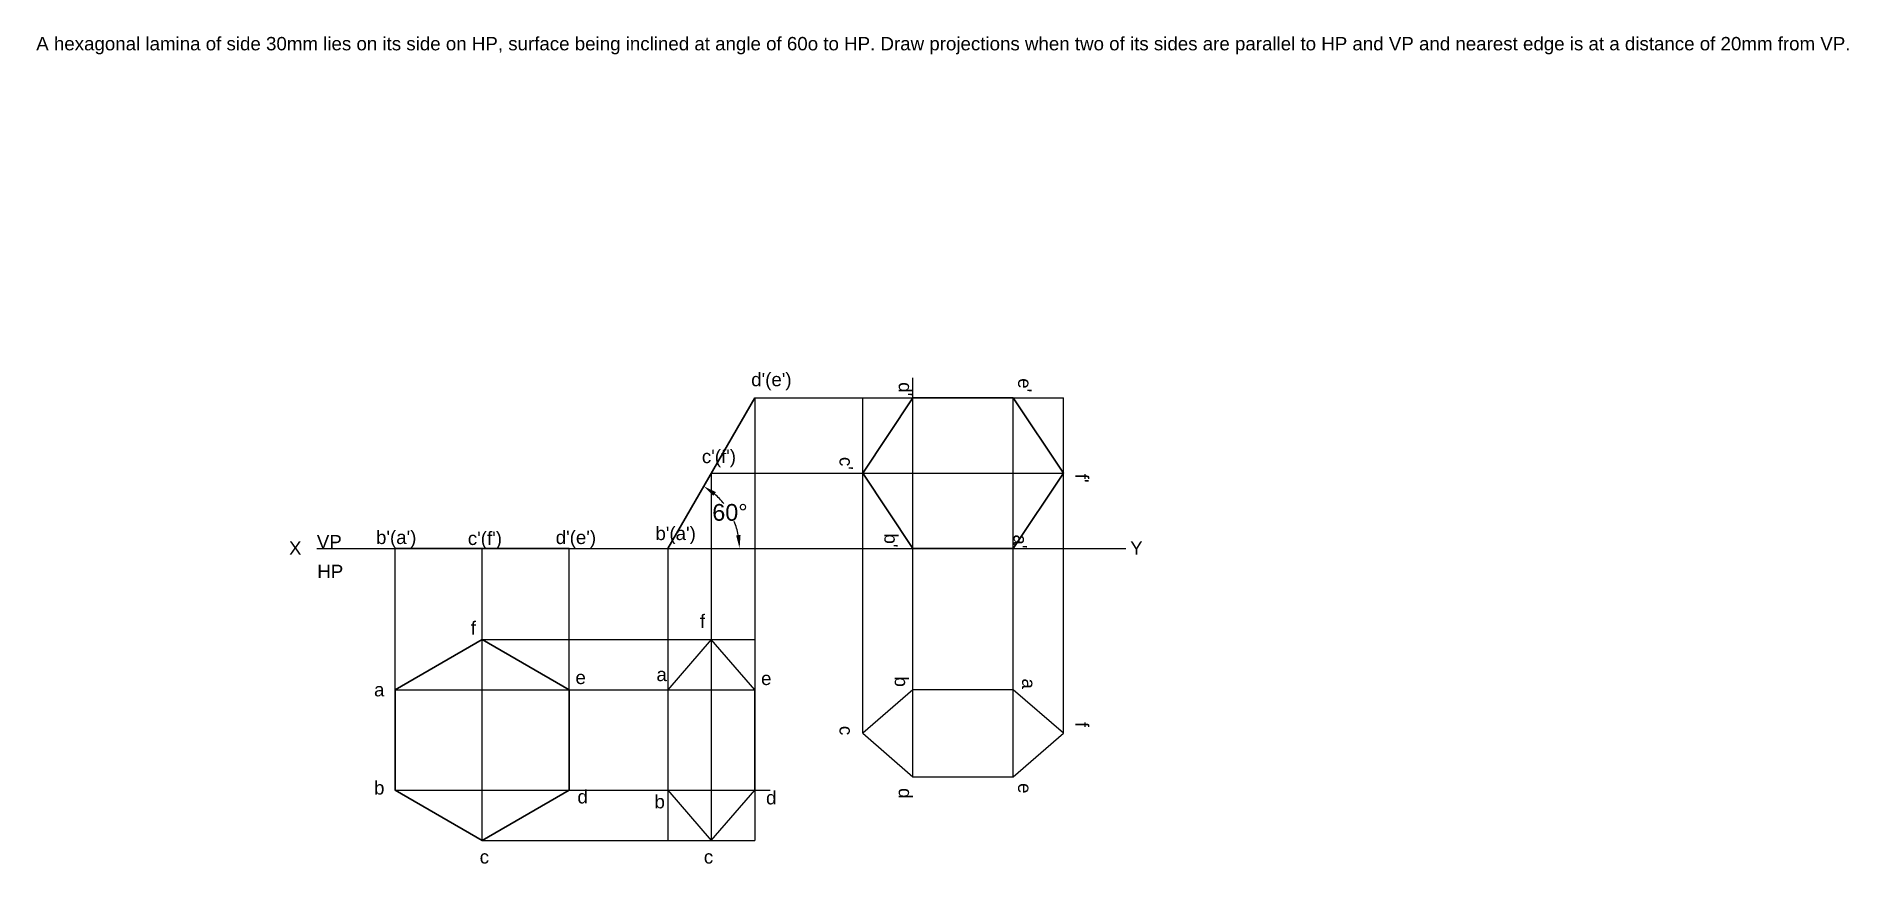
# Model space of a CAD drawing. Header units: inches. Extents: x -117 to 2874, y -258 to 227.
# Drawn here: x 2332 to 2874, y -22 to 225 of the extents above; entities that cross this region are included whole.
import ezdxf

# ---------------------------------------------------------------- set-up
doc = ezdxf.new("R2010")
doc.units = ezdxf.units.IN
doc.header["$MEASUREMENT"] = 0
doc.styles.get("Standard").update_dxf_attribs({"font": 'arial.ttf'})
doc.dimstyles.get("Standard").update_dxf_attribs({"dimtxt": 5, "dimasz": 4, "dimexe": 0.18, "dimexo": 0.0625, "dimgap": 0.09, "dimtad": 0, "dimtih": 1, "dimtoh": 1, "dimdec": 0, "dimzin": 0, "dimdsep": 46, "dimtxsty": 'Standard', "dimcen": 0.09, "dimadec": 0, "dimazin": 0, "dimtfac": 1, "dimtdec": 0, "dimtofl": 0, "dimtmove": 0, "dimatfit": 3, "dimfxl": 1, "dimtolj": 1, "dimtzin": 0, "dimarcsym": 0})

msp = doc.modelspace()

# ---------------------------------------------------------------- texts
at = {"insert": (2332.4, 224.87), "char_height": 4, "width": 568.6072, "attachment_point": 1}
msp.add_mtext('A hexagonal lamina of side 30mm lies on its side on HP, surface being inclined at angle of 60o to HP. Draw projections when two of its sides are parallel to HP and VP and nearest edge is at a distance of 20mm from VP.', dxfattribs=at)
at = {"char_height": 4, "attachment_point": 1}
for s, insert in [("d'(e')", (2545.98, 124.5)), ("c'(f')", (2531.24, 101.51)), ('VP', (2416.23, 76.04)), ("b'(a')", (2433.9, 77.34)), ("c'(f')", (2461.33, 77.05)), ("d'(e')", (2487.58, 77.34)), ("b'(a')", (2517.37, 78.52)), ('X', (2407.92, 74.12)), ('Y', (2659.18, 74.16)), ('HP', (2416.36, 67.16)), ('f', (2462.22, 50.23)), ('f', (2530.65, 52.29)), ('e', (2493.48, 35.49)), ('a', (2517.67, 36.38)), ('e', (2548.93, 35.2)), ('a', (2433.31, 31.82)), ('b', (2433.31, 2.49)), ('d', (2494.07, -0.17)), ('b', (2517.08, -1.64)), ('d', (2550.41, -0.46)), ('c', (2464.87, -18.14)), ('c', (2531.83, -18.14))]:
    msp.add_mtext_dynamic_manual_height_columns(s, width=25.4286, gutter_width=20, heights=[0], dxfattribs=dict(at, insert=insert))
at = {"char_height": 4, "attachment_point": 1, "rotation": 270}
for s, insert in [("d'", (2594.05, 121.7)), ("e'", (2629.71, 122.88)), ("c'", (2576.36, 99.37)), ("f'", (2646.8, 94.32)), ("b'", (2589.77, 76.48)), ("a'", (2628.35, 76.19)), ('b', (2592.87, 33.75)), ('a', (2630.89, 33.16)), ('c', (2576.36, 19)), ('f', (2646.8, 20.18)), ('d', (2594.05, 0.42)), ('e', (2629.71, 1.9))]:
    msp.add_mtext_dynamic_manual_height_columns(s, width=25.4286, gutter_width=20, heights=[0], dxfattribs=dict(at, insert=insert))

# ---------------------------------------------------------------- blocks, each defined once
blk = doc.blocks.new('*D3')
at = {"color": 0, "lineweight": -2, "transparency": 16777216}
for start, end in [(38.5498, 49.3014), (10.6986, 22.136)]:
    blk.add_arc((2521.05, 72.04), 21.45, start, end, dxfattribs=at)
at = {"color": 0, "transparency": 16777216}
for points in [[(2534.66, 87.76), (2535.43, 88.85), (2531.78, 90.62)], [(2542.8, 76.08), (2541.47, 75.96), (2542.51, 72.04)]]:
    blk.add_solid(points, dxfattribs=at)
at = {"layer": 'Defpoints', "color": 0, "transparency": 16777216}
for p in [(2547.04, 117.04), (2541.21, 79.38), (2416.23, 72.04), (2521.05, 72.04), (2804.95, 72.04)]:
    blk.add_point(p, dxfattribs=at)
at = {"color": 0, "transparency": 16777216, "insert": (2539.63, 82.77), "char_height": 5, "attachment_point": 5}
blk.add_mtext('\\A1;60°', dxfattribs=at)

# ---------------------------------------------------------------- dimensions: what is measured, and where the dimension line sits
dim = msp.add_angular_dim_2l(base=(2541.21, 79.38), line1=((2521.05, 72.04), (2547.04, 117.04)), line2=((2416.23, 72.04), (2804.95, 72.04)), dimstyle='Standard')
dim.commit()
dim.dimension.update_dxf_attribs({"geometry": '*D3', "text_midpoint": (2539.63, 82.77)})

# ---------------------------------------------------------------- linework, layer by layer
for p, q in [((2594.28, 29.78), (2594.28, 123.04)), ((2547.04, 117.04), (2547.04, -15.22)), ((2547.04, 117.04), (2639.28, 117.04)), ((2579.28, 16.79), (2579.28, 117.04)), ((2624.28, 29.78), (2624.28, 117.04)), ((2639.28, 16.79), (2639.28, 117.04)), ((2534.04, 94.54), (2534.04, -15.22)), ((2534.04, 94.54), (2639.28, 94.54)), ((2416.23, 72.04), (2657.85, 72.04)), ((2439.63, 29.78), (2439.63, 72.04)), ((2439.63, 72.04), (2491.59, 72.04)), ((2465.61, -15.22), (2465.61, 72.04)), ((2491.59, 29.78), (2491.59, 72.04)), ((2521.05, 72.04), (2521.05, -15.22)), ((2465.61, 44.78), (2547.04, 44.78)), ((2534.04, 44.78), (2521.05, 29.78)), ((2547.04, 29.78), (2534.04, 44.78)), ((2439.63, 29.78), (2547.04, 29.78)), ((2521.05, 29.78), (2521.05, -0.22)), ((2547.04, -0.22), (2547.04, 29.78)), ((2594.28, 29.78), (2579.28, 16.79)), ((2624.28, 29.78), (2594.28, 29.78)), ((2594.28, 3.79), (2594.28, 29.78)), ((2639.28, 16.79), (2624.28, 29.78)), ((2624.28, 3.79), (2624.28, 29.78)), ((2579.28, 16.79), (2594.28, 3.79)), ((2624.28, 3.79), (2639.28, 16.79)), ((2594.28, 3.79), (2624.28, 3.79)), ((2439.63, -0.22), (2551.65, -0.22)), ((2521.05, -0.22), (2534.04, -15.22)), ((2534.04, -15.22), (2547.04, -0.22)), ((2465.61, -15.22), (2547.04, -15.22))]:
    msp.add_line(p, q)
at = {"lineweight": 30}
for p, q in [((2521.05, 72.04), (2547.04, 117.04)), ((2594.28, 117.04), (2579.28, 94.54)), ((2624.28, 117.04), (2594.28, 117.04)), ((2639.28, 94.54), (2624.28, 117.04)), ((2579.28, 94.54), (2594.28, 72.04)), ((2624.28, 72.04), (2639.28, 94.54)), ((2439.63, 72.04), (2491.59, 72.04)), ((2594.28, 72.04), (2624.28, 72.04))]:
    msp.add_line(p, q, dxfattribs=at)
msp.add_lwpolyline([(2439.63, 29.78), (2439.63, -0.22), (2465.61, -15.22), (2491.59, -0.22), (2491.59, 29.78), (2465.61, 44.78)], close=True, dxfattribs=at)

msp.set_redraw_order([(e.dxf.handle, doc.entitydb.next_handle()) for e in msp.query("TEXT MTEXT ATTDEF DIMENSION ARC_DIMENSION")])  # texts and dimensions are drawn at this point

doc.saveas('drawing.dxf')
